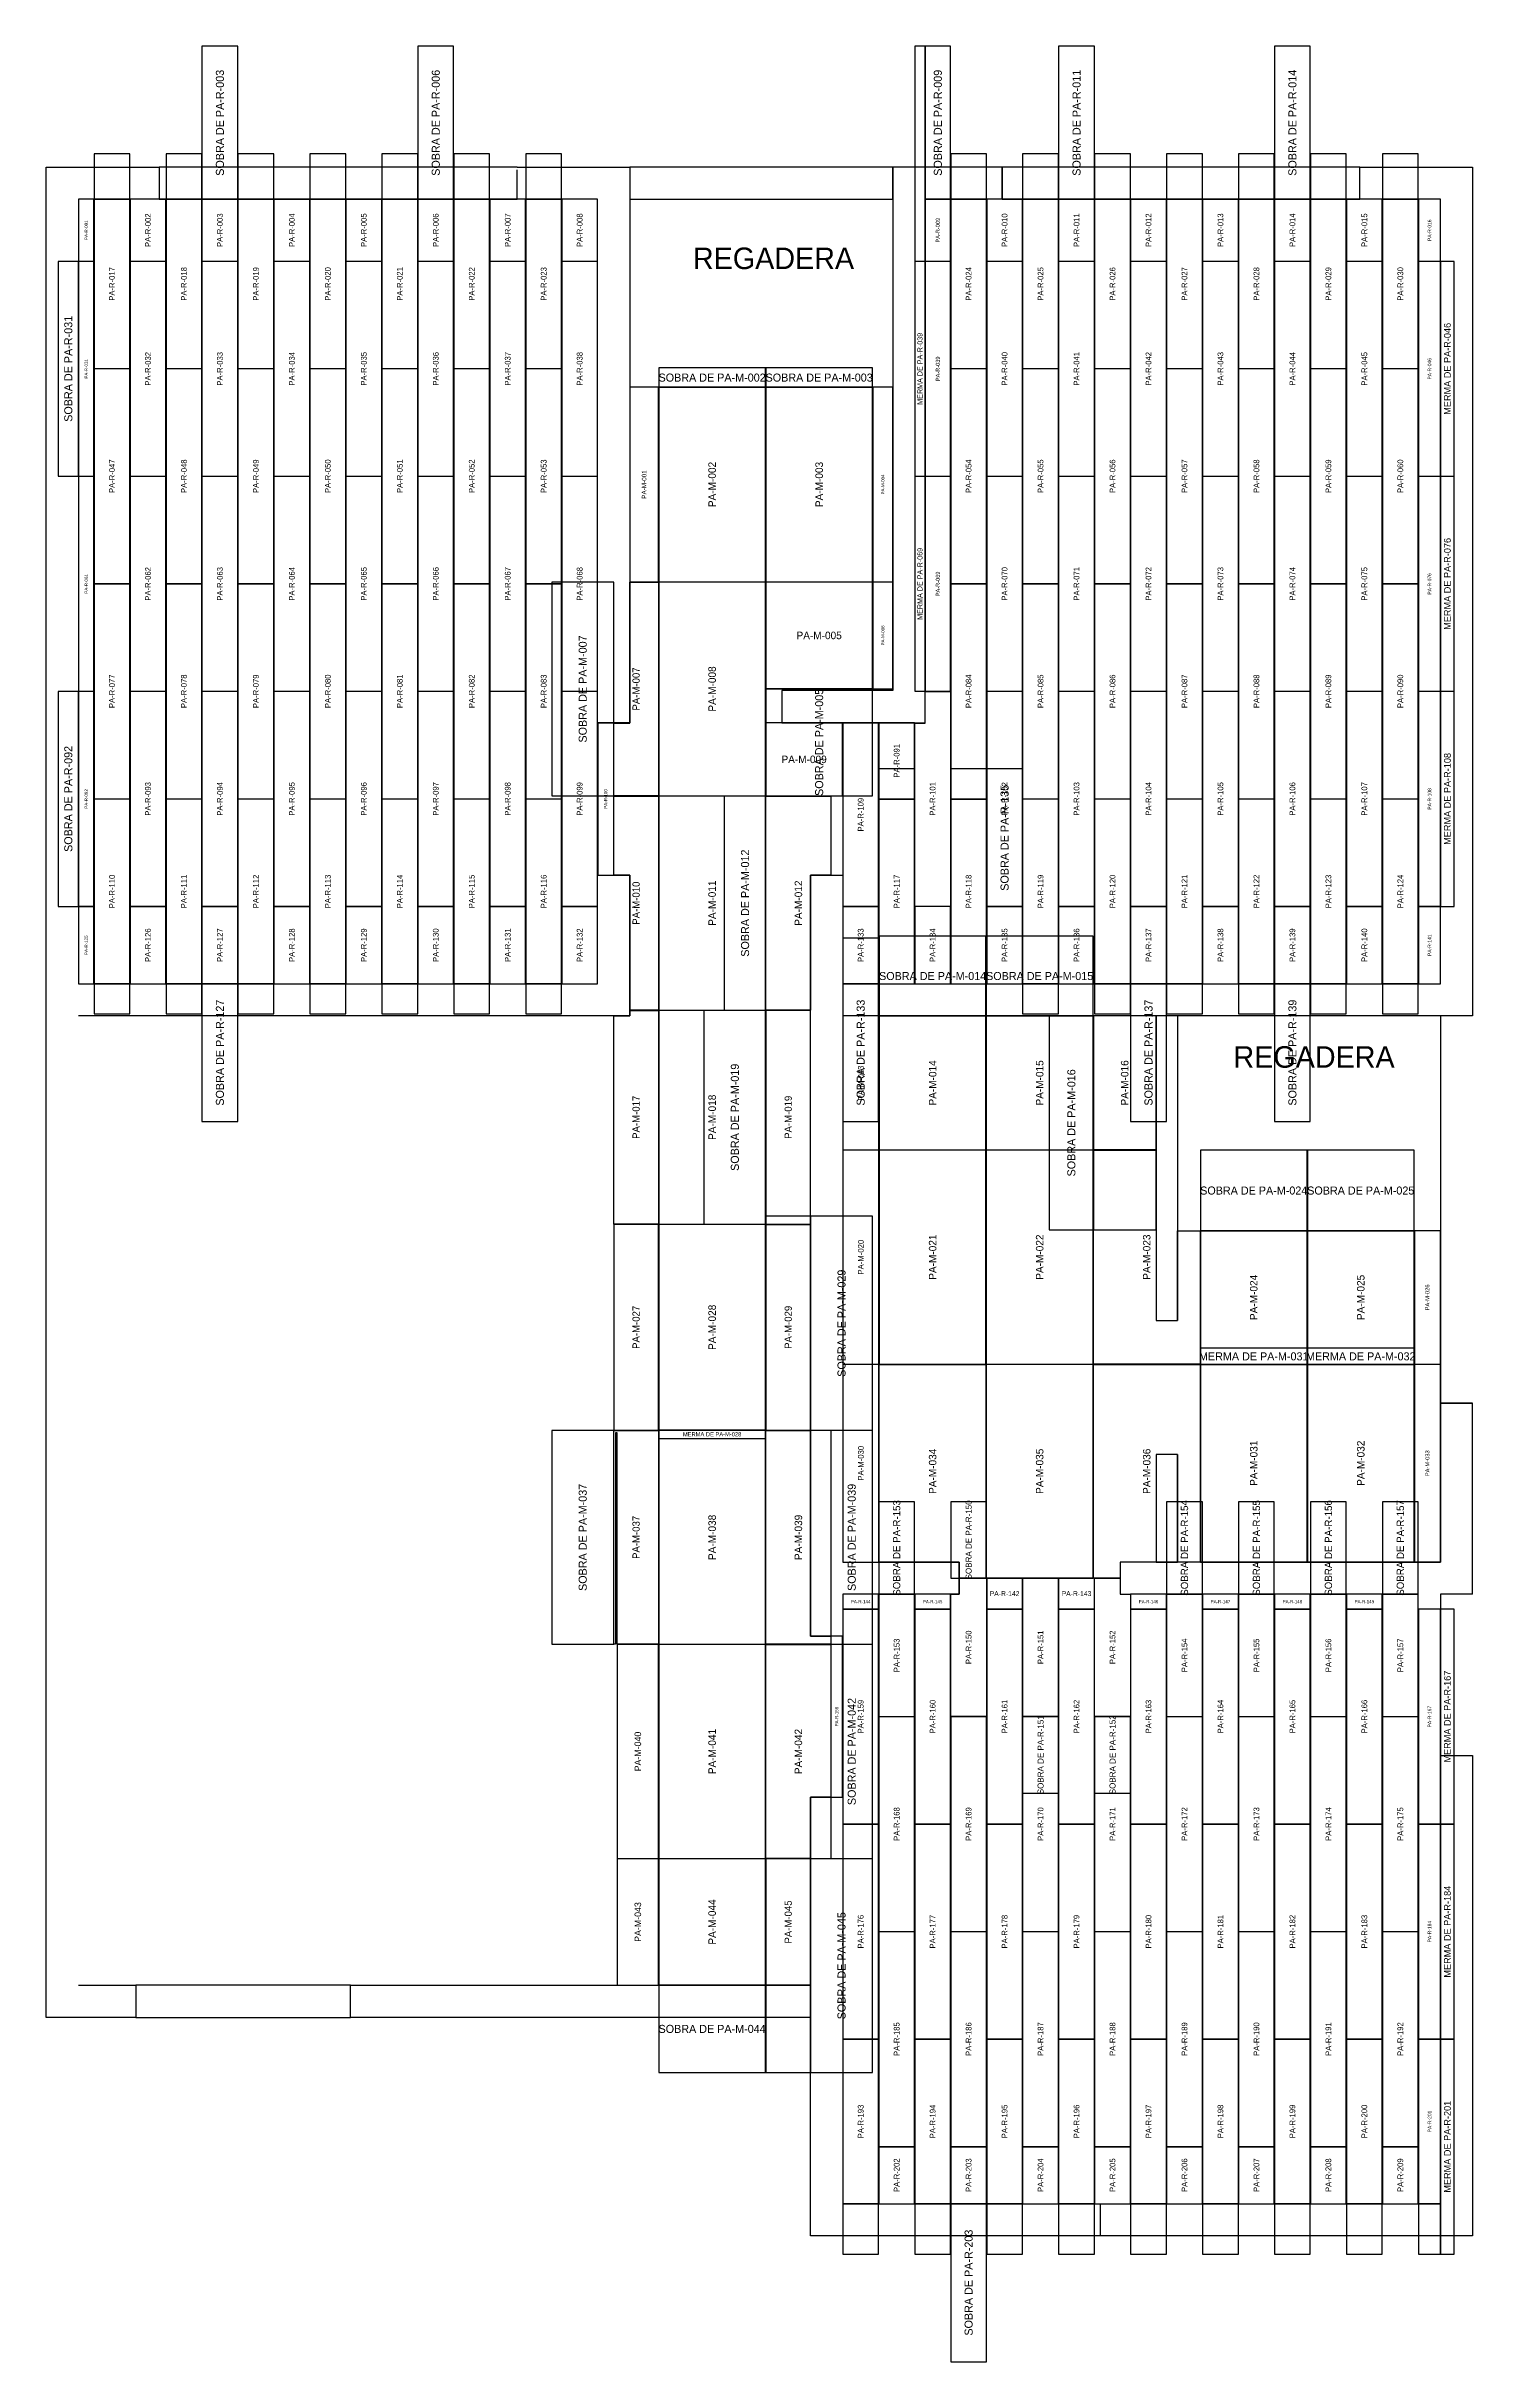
# Model space of a CAD drawing. Header units: metres. Extents: x 305.3 to 390.9, y -184.6 to -119.2.
# Drawn here: x 325.83 to 333.8, y -132.96 to -120.03 of the extents above; entities that cross this region are included whole.
import ezdxf
from ezdxf.enums import TextEntityAlignment as Align

# ---------------------------------------------------------------- set-up
doc = ezdxf.new("R2010")
doc.units = ezdxf.units.M
for name, color, linetype in [('ETIQUETAS', 7, 'Continuous'), ('MORET', 30, 'Continuous'), ('MORET-FALTANTES', 6, 'Continuous'), ('MUROS', 8, 'Continuous'), ('PLAN-CORTE-DESPERDICIO', 1, 'Continuous'), ('REGADERA-MALLA-MURO', 1, 'Continuous'), ('ROYAL', 4, 'Continuous'), ('ROYAL-FALTANTES', 200, 'Continuous'), ('SOBRANTE-JUNTO-AL-RECORTE', 2, 'Continuous')]:
    doc.layers.add(name, color=color, linetype=linetype)

msp = doc.modelspace()

# ---------------------------------------------------------------- linework, layer by layer
at = {"layer": 'MORET'}
for points in [[(329.249, -123.016), (329.845, -123.016), (329.845, -121.93), (329.249, -121.93)], [(329.847, -123.016), (330.443, -123.016), (330.443, -121.93), (329.847, -121.93)], [(329.247, -123.018), (329.247, -124.212), (328.997, -124.212), (328.997, -123.805), (329.087, -123.805), (329.087, -123.018)], [(329.249, -124.212), (329.845, -124.212), (329.845, -123.018), (329.249, -123.018)], [(329.847, -123.614), (330.443, -123.614), (330.443, -123.018), (329.847, -123.018)], [(329.249, -125.408), (329.845, -125.408), (329.845, -124.214), (329.249, -124.214)], [(329.847, -125.408), (329.847, -124.214), (330.211, -124.214), (330.211, -124.654), (330.097, -124.654), (330.097, -125.274), (330.097, -125.408)], [(329.249, -126.604), (329.845, -126.604), (329.845, -125.41), (329.249, -125.41)], [(329.847, -126.604), (330.097, -126.604), (330.097, -125.41), (329.847, -125.41)], [(330.481, -126.189), (331.077, -126.189), (331.077, -125.441), (330.481, -125.441)], [(331.079, -126.189), (331.675, -126.189), (331.675, -125.441), (331.079, -125.441)], [(331.677, -126.189), (332.027, -126.189), (332.027, -125.441), (331.677, -125.441)], [(330.481, -127.385), (331.077, -127.385), (331.077, -126.191), (330.481, -126.191)], [(331.079, -127.385), (331.675, -127.385), (331.675, -126.191), (331.079, -126.191)], [(332.273, -127.385), (331.677, -127.385), (331.677, -126.191), (332.027, -126.191), (332.027, -127.141), (332.147, -127.141), (332.147, -126.641), (332.273, -126.641)], [(329.249, -127.754), (329.845, -127.754), (329.845, -126.606), (329.249, -126.606)], [(329.847, -127.754), (330.097, -127.754), (330.097, -126.606), (329.847, -126.606)], [(332.275, -127.385), (332.871, -127.385), (332.871, -126.641), (332.275, -126.641)], [(332.873, -127.385), (333.469, -127.385), (333.469, -126.641), (332.873, -126.641)], [(330.481, -127.387), (331.077, -127.387), (331.077, -128.581), (330.927, -128.581), (330.927, -128.491), (330.481, -128.491)], [(331.079, -128.581), (331.675, -128.581), (331.675, -127.387), (331.079, -127.387)], [(331.677, -128.581), (331.677, -127.387), (332.273, -127.387), (332.273, -128.491), (332.147, -128.491), (332.147, -127.891), (332.027, -127.891), (332.027, -128.491), (331.827, -128.491), (331.827, -128.581)], [(332.275, -128.491), (332.871, -128.491), (332.871, -127.387), (332.275, -127.387)], [(332.873, -128.491), (333.469, -128.491), (333.469, -127.387), (332.873, -127.387)], [(328.997, -128.95), (328.997, -127.756), (329.247, -127.756), (329.247, -128.95), (329.017, -128.95), (329.017, -127.77), (329.007, -127.77), (329.007, -128.95)], [(329.249, -128.95), (329.845, -128.95), (329.845, -127.756), (329.249, -127.756)], [(330.211, -128.95), (329.847, -128.95), (329.847, -127.756), (330.097, -127.756), (330.097, -128.904), (330.211, -128.904)], [(329.249, -130.146), (329.845, -130.146), (329.845, -128.952), (329.249, -128.952)], [(329.847, -130.146), (329.847, -128.952), (330.211, -128.952), (330.211, -129.804), (330.097, -129.804), (330.097, -130.146)], [(329.249, -130.854), (329.845, -130.854), (329.845, -130.148), (329.249, -130.148)], [(329.847, -130.854), (330.097, -130.854), (330.097, -130.148), (329.847, -130.148)]]:
    msp.add_lwpolyline(points, close=True, dxfattribs=at)
at = {"layer": 'MORET-FALTANTES'}
for points in [[(329.087, -123.016), (329.247, -123.016), (329.247, -121.93), (329.087, -121.93)], [(330.445, -123.016), (330.557, -123.016), (330.557, -121.93), (330.445, -121.93)], [(330.445, -123.614), (330.557, -123.614), (330.557, -123.018), (330.445, -123.018)], [(329.847, -124.212), (330.276, -124.212), (330.276, -123.804), (329.847, -123.804)], [(328.997, -124.214), (329.247, -124.214), (329.247, -125.408), (329.087, -125.408), (329.087, -124.654), (328.997, -124.654)], [(329.247, -125.41), (329.247, -126.604), (328.997, -126.604), (328.997, -125.441), (329.087, -125.441), (329.087, -125.41)], [(330.277, -126.189), (330.479, -126.189), (330.479, -125.441), (330.277, -125.441)], [(330.277, -127.385), (330.479, -127.385), (330.479, -126.191), (330.277, -126.191)], [(328.997, -127.754), (329.247, -127.754), (329.247, -126.606), (328.997, -126.606)], [(333.471, -127.385), (333.616, -127.385), (333.616, -126.641), (333.471, -126.641)], [(330.277, -128.491), (330.479, -128.491), (330.479, -127.387), (330.277, -127.387)], [(333.471, -128.491), (333.616, -128.491), (333.616, -127.387), (333.471, -127.387)], [(329.017, -130.146), (329.247, -130.146), (329.247, -128.952), (329.017, -128.952)], [(329.017, -130.854), (329.247, -130.854), (329.247, -130.148), (329.017, -130.148)]]:
    msp.add_lwpolyline(points, close=True, dxfattribs=at)
at = {"layer": 'MUROS'}
for p, q in [((325.827, -131.034), (325.827, -120.7)), ((325.827, -120.7), (326.457, -120.7)), ((328.457, -120.7), (326.457, -120.7)), ((326.457, -120.7), (326.457, -120.88)), ((326.457, -120.7), (326.457, -120.88)), ((328.457, -120.7), (329.087, -120.7)), ((328.457, -120.88), (328.457, -120.715)), ((330.557, -120.7), (329.087, -120.7)), ((329.087, -120.7), (329.087, -123.804)), ((330.557, -120.88), (330.557, -120.7)), ((331.167, -120.7), (330.557, -120.7)), ((330.557, -120.7), (330.557, -123.624)), ((333.166, -120.7), (331.167, -120.7)), ((331.167, -120.7), (331.167, -120.88)), ((331.167, -120.88), (331.167, -120.7)), ((333.166, -120.88), (333.166, -120.7)), ((333.166, -120.7), (333.796, -120.7)), ((333.796, -120.7), (333.796, -125.441)), ((326.457, -120.88), (326.007, -120.88)), ((326.007, -120.88), (326.007, -125.261)), ((326.457, -120.88), (328.457, -120.88)), ((328.907, -120.88), (328.457, -120.88)), ((328.907, -123.804), (328.907, -120.88)), ((329.087, -120.88), (330.557, -120.88)), ((330.737, -123.804), (330.737, -120.88)), ((331.167, -120.88), (333.166, -120.88)), ((333.616, -120.88), (333.166, -120.88)), ((333.616, -125.261), (333.616, -120.88)), ((330.557, -123.624), (329.937, -123.624)), ((329.937, -123.624), (329.937, -123.804)), ((329.087, -123.804), (328.907, -123.804)), ((329.937, -123.804), (330.737, -123.804)), ((328.907, -125.261), (328.907, -124.654)), ((328.907, -124.654), (329.087, -124.654)), ((329.087, -124.654), (329.087, -125.441)), ((330.097, -125.274), (330.097, -124.654)), ((330.097, -124.654), (330.277, -124.654)), ((330.277, -124.654), (330.277, -125.261)), ((326.007, -125.261), (328.907, -125.261)), ((330.097, -128.904), (330.097, -125.274)), ((330.277, -125.261), (333.616, -125.261)), ((329.087, -125.441), (326.007, -125.441)), ((333.796, -125.441), (330.277, -125.441)), ((330.277, -125.441), (330.277, -128.491)), ((332.147, -125.441), (332.027, -125.441)), ((332.027, -125.441), (332.027, -127.141)), ((332.147, -125.441), (332.147, -127.141)), ((333.796, -125.441), (333.616, -125.441)), ((333.616, -125.441), (333.616, -127.604)), ((332.027, -127.141), (332.147, -127.141)), ((333.616, -127.604), (333.796, -127.604)), ((333.796, -127.604), (333.616, -127.604)), ((333.616, -127.604), (333.616, -128.491)), ((333.796, -128.671), (333.796, -127.604)), ((332.147, -127.891), (332.027, -127.891)), ((332.027, -127.891), (332.027, -128.491)), ((332.147, -127.891), (332.147, -128.491)), ((330.277, -128.491), (330.927, -128.491)), ((330.927, -128.491), (330.927, -128.671)), ((333.616, -128.491), (331.827, -128.491)), ((331.827, -128.491), (331.827, -128.671)), ((332.027, -128.491), (332.147, -128.491)), ((330.927, -128.671), (330.277, -128.671)), ((333.796, -128.671), (333.616, -128.671)), ((333.616, -128.671), (333.616, -129.571)), ((330.277, -128.904), (330.097, -128.904)), ((333.616, -129.571), (333.796, -129.571)), ((333.616, -132.254), (333.616, -129.571)), ((333.796, -129.571), (333.796, -132.254)), ((330.097, -130.854), (330.097, -129.804)), ((330.097, -129.804), (330.277, -129.804)), ((330.277, -129.804), (330.277, -132.074)), ((326.007, -130.854), (326.327, -130.854)), ((327.527, -130.854), (326.327, -130.854)), ((326.327, -130.854), (326.327, -131.034)), ((326.327, -130.854), (326.327, -131.034)), ((327.527, -131.034), (327.527, -130.854)), ((327.527, -130.854), (330.097, -130.854)), ((326.327, -131.034), (325.827, -131.034)), ((326.327, -131.034), (327.527, -131.034)), ((330.097, -131.034), (327.527, -131.034)), ((330.097, -132.254), (330.097, -131.034)), ((330.277, -132.074), (331.717, -132.074)), ((331.717, -132.254), (331.717, -132.074)), ((331.717, -132.074), (333.616, -132.074)), ((331.717, -132.254), (330.097, -132.254)), ((333.616, -132.254), (331.717, -132.254)), ((333.796, -132.254), (333.616, -132.254))]:
    msp.add_line(p, q, dxfattribs=at)
at = {"layer": 'PLAN-CORTE-DESPERDICIO'}
for points in [[(330.679, -121.226), (330.737, -121.226), (330.737, -120.026), (330.679, -120.026)], [(330.679, -122.427), (330.737, -122.427), (330.737, -121.227), (330.679, -121.227)], [(333.616, -122.427), (333.693, -122.427), (333.693, -121.227), (333.616, -121.227)], [(330.679, -123.628), (330.737, -123.628), (330.737, -122.428), (330.679, -122.428)], [(333.616, -123.628), (333.693, -123.628), (333.693, -122.428), (333.616, -122.428)], [(333.616, -124.829), (333.693, -124.829), (333.693, -123.629), (333.616, -123.629)], [(329.847, -126.606), (330.097, -126.606), (330.097, -126.56), (329.847, -126.56)], [(332.275, -127.387), (332.871, -127.387), (332.871, -127.297), (332.275, -127.297)], [(332.873, -127.387), (333.469, -127.387), (333.469, -127.297), (332.873, -127.297)], [(329.249, -127.8), (329.845, -127.8), (329.845, -127.754), (329.249, -127.754)], [(333.616, -129.954), (333.693, -129.954), (333.693, -128.754), (333.616, -128.754)], [(333.616, -131.155), (333.693, -131.155), (333.693, -129.955), (333.616, -129.955)], [(333.616, -132.356), (333.693, -132.356), (333.693, -131.156), (333.616, -131.156)]]:
    msp.add_lwpolyline(points, close=True, dxfattribs=at)
at = {"layer": 'ROYAL'}
for points in [[(326.094, -121.826), (326.294, -121.826), (326.294, -120.88), (326.094, -120.88)], [(326.496, -121.826), (326.696, -121.826), (326.696, -120.88), (326.496, -120.88)], [(326.697, -121.226), (326.897, -121.226), (326.897, -120.88), (326.697, -120.88)], [(326.898, -121.826), (327.098, -121.826), (327.098, -120.88), (326.898, -120.88)], [(327.3, -121.826), (327.5, -121.826), (327.5, -120.88), (327.3, -120.88)], [(327.702, -121.826), (327.902, -121.826), (327.902, -120.88), (327.702, -120.88)], [(327.903, -121.226), (328.103, -121.226), (328.103, -120.88), (327.903, -120.88)], [(328.104, -121.826), (328.304, -121.826), (328.304, -120.88), (328.104, -120.88)], [(328.506, -121.826), (328.706, -121.826), (328.706, -120.88), (328.506, -120.88)], [(330.737, -121.226), (330.879, -121.226), (330.879, -120.88), (330.737, -120.88)], [(330.88, -121.826), (331.08, -121.826), (331.08, -120.88), (330.88, -120.88)], [(331.282, -121.826), (331.482, -121.826), (331.482, -120.88), (331.282, -120.88)], [(331.483, -121.226), (331.683, -121.226), (331.683, -120.88), (331.483, -120.88)], [(331.684, -121.826), (331.884, -121.826), (331.884, -120.88), (331.684, -120.88)], [(332.086, -121.826), (332.286, -121.826), (332.286, -120.88), (332.086, -120.88)], [(332.488, -121.826), (332.688, -121.826), (332.688, -120.88), (332.488, -120.88)], [(332.689, -121.226), (332.889, -121.226), (332.889, -120.88), (332.689, -120.88)], [(332.89, -121.826), (333.09, -121.826), (333.09, -120.88), (332.89, -120.88)], [(333.292, -121.826), (333.492, -121.826), (333.492, -120.88), (333.292, -120.88)], [(326.007, -122.427), (326.093, -122.427), (326.093, -121.227), (326.007, -121.227)], [(326.295, -122.427), (326.495, -122.427), (326.495, -121.227), (326.295, -121.227)], [(326.697, -122.427), (326.897, -122.427), (326.897, -121.227), (326.697, -121.227)], [(327.099, -122.427), (327.299, -122.427), (327.299, -121.227), (327.099, -121.227)], [(327.501, -122.427), (327.701, -122.427), (327.701, -121.227), (327.501, -121.227)], [(327.903, -122.427), (328.103, -122.427), (328.103, -121.227), (327.903, -121.227)], [(328.305, -122.427), (328.505, -122.427), (328.505, -121.227), (328.305, -121.227)], [(328.707, -122.427), (328.907, -122.427), (328.907, -121.227), (328.707, -121.227)], [(330.737, -122.427), (330.879, -122.427), (330.879, -121.227), (330.737, -121.227)], [(331.081, -122.427), (331.281, -122.427), (331.281, -121.227), (331.081, -121.227)], [(331.483, -122.427), (331.683, -122.427), (331.683, -121.227), (331.483, -121.227)], [(331.885, -122.427), (332.085, -122.427), (332.085, -121.227), (331.885, -121.227)], [(332.287, -122.427), (332.487, -122.427), (332.487, -121.227), (332.287, -121.227)], [(332.689, -122.427), (332.889, -122.427), (332.889, -121.227), (332.689, -121.227)], [(333.091, -122.427), (333.291, -122.427), (333.291, -121.227), (333.091, -121.227)], [(333.493, -122.427), (333.616, -122.427), (333.616, -121.227), (333.493, -121.227)], [(326.094, -123.027), (326.294, -123.027), (326.294, -121.827), (326.094, -121.827)], [(326.496, -123.027), (326.696, -123.027), (326.696, -121.827), (326.496, -121.827)], [(326.898, -123.027), (327.098, -123.027), (327.098, -121.827), (326.898, -121.827)], [(327.3, -123.027), (327.5, -123.027), (327.5, -121.827), (327.3, -121.827)], [(327.702, -123.027), (327.902, -123.027), (327.902, -121.827), (327.702, -121.827)], [(328.104, -123.027), (328.304, -123.027), (328.304, -121.827), (328.104, -121.827)], [(328.506, -123.027), (328.706, -123.027), (328.706, -121.827), (328.506, -121.827)], [(330.88, -123.027), (331.08, -123.027), (331.08, -121.827), (330.88, -121.827)], [(331.282, -123.027), (331.482, -123.027), (331.482, -121.827), (331.282, -121.827)], [(331.684, -123.027), (331.884, -123.027), (331.884, -121.827), (331.684, -121.827)], [(332.086, -123.027), (332.286, -123.027), (332.286, -121.827), (332.086, -121.827)], [(332.488, -123.027), (332.688, -123.027), (332.688, -121.827), (332.488, -121.827)], [(332.89, -123.027), (333.09, -123.027), (333.09, -121.827), (332.89, -121.827)], [(333.292, -123.027), (333.492, -123.027), (333.492, -121.827), (333.292, -121.827)], [(326.295, -123.628), (326.495, -123.628), (326.495, -122.428), (326.295, -122.428)], [(326.697, -123.628), (326.897, -123.628), (326.897, -122.428), (326.697, -122.428)], [(327.099, -123.628), (327.299, -123.628), (327.299, -122.428), (327.099, -122.428)], [(327.501, -123.628), (327.701, -123.628), (327.701, -122.428), (327.501, -122.428)], [(327.903, -123.628), (328.103, -123.628), (328.103, -122.428), (327.903, -122.428)], [(328.305, -123.628), (328.505, -123.628), (328.505, -122.428), (328.305, -122.428)], [(328.707, -123.628), (328.907, -123.628), (328.907, -122.428), (328.707, -122.428)], [(330.737, -123.628), (330.879, -123.628), (330.879, -122.428), (330.737, -122.428)], [(331.081, -123.628), (331.281, -123.628), (331.281, -122.428), (331.081, -122.428)], [(331.483, -123.628), (331.683, -123.628), (331.683, -122.428), (331.483, -122.428)], [(331.885, -123.628), (332.085, -123.628), (332.085, -122.428), (331.885, -122.428)], [(332.287, -123.628), (332.487, -123.628), (332.487, -122.428), (332.287, -122.428)], [(332.689, -123.628), (332.889, -123.628), (332.889, -122.428), (332.689, -122.428)], [(333.091, -123.628), (333.291, -123.628), (333.291, -122.428), (333.091, -122.428)], [(333.493, -123.628), (333.616, -123.628), (333.616, -122.428), (333.493, -122.428)], [(326.094, -124.228), (326.294, -124.228), (326.294, -123.028), (326.094, -123.028)], [(326.496, -124.228), (326.696, -124.228), (326.696, -123.028), (326.496, -123.028)], [(326.898, -124.228), (327.098, -124.228), (327.098, -123.028), (326.898, -123.028)], [(327.3, -124.228), (327.5, -124.228), (327.5, -123.028), (327.3, -123.028)], [(327.702, -124.228), (327.902, -124.228), (327.902, -123.028), (327.702, -123.028)], [(328.104, -124.228), (328.304, -124.228), (328.304, -123.028), (328.104, -123.028)], [(328.506, -124.228), (328.706, -124.228), (328.706, -123.028), (328.506, -123.028)], [(330.88, -124.228), (331.08, -124.228), (331.08, -123.028), (330.88, -123.028)], [(331.282, -124.228), (331.482, -124.228), (331.482, -123.028), (331.282, -123.028)], [(331.684, -124.228), (331.884, -124.228), (331.884, -123.028), (331.684, -123.028)], [(332.086, -124.228), (332.286, -124.228), (332.286, -123.028), (332.086, -123.028)], [(332.488, -124.228), (332.688, -124.228), (332.688, -123.028), (332.488, -123.028)], [(332.89, -124.228), (333.09, -124.228), (333.09, -123.028), (332.89, -123.028)], [(333.292, -124.228), (333.492, -124.228), (333.492, -123.028), (333.292, -123.028)], [(326.007, -124.829), (326.093, -124.829), (326.093, -123.629), (326.007, -123.629)], [(326.295, -124.829), (326.495, -124.829), (326.495, -123.629), (326.295, -123.629)], [(326.697, -124.829), (326.897, -124.829), (326.897, -123.629), (326.697, -123.629)], [(327.099, -124.829), (327.299, -124.829), (327.299, -123.629), (327.099, -123.629)], [(327.501, -124.829), (327.701, -124.829), (327.701, -123.629), (327.501, -123.629)], [(327.903, -124.829), (328.103, -124.829), (328.103, -123.629), (327.903, -123.629)], [(328.305, -124.829), (328.505, -124.829), (328.505, -123.629), (328.305, -123.629)], [(328.707, -124.829), (328.907, -124.829), (328.907, -123.629), (328.707, -123.629)], [(330.879, -123.629), (330.879, -124.829), (330.679, -124.829), (330.679, -123.805), (330.737, -123.805), (330.737, -123.629)], [(331.081, -124.829), (331.281, -124.829), (331.281, -123.629), (331.081, -123.629)], [(331.483, -124.829), (331.683, -124.829), (331.683, -123.629), (331.483, -123.629)], [(331.885, -124.829), (332.085, -124.829), (332.085, -123.629), (331.885, -123.629)], [(332.287, -124.829), (332.487, -124.829), (332.487, -123.629), (332.287, -123.629)], [(332.689, -124.829), (332.889, -124.829), (332.889, -123.629), (332.689, -123.629)], [(333.091, -124.829), (333.291, -124.829), (333.291, -123.629), (333.091, -123.629)], [(333.493, -124.829), (333.616, -124.829), (333.616, -123.629), (333.493, -123.629)], [(330.277, -124.829), (330.477, -124.829), (330.477, -123.804), (330.277, -123.804)], [(326.094, -125.261), (326.294, -125.261), (326.294, -124.23), (326.094, -124.23)], [(326.496, -125.261), (326.696, -125.261), (326.696, -124.23), (326.496, -124.23)], [(326.898, -125.261), (327.098, -125.261), (327.098, -124.23), (326.898, -124.23)], [(327.3, -125.261), (327.5, -125.261), (327.5, -124.23), (327.3, -124.23)], [(327.702, -125.261), (327.902, -125.261), (327.902, -124.23), (327.702, -124.23)], [(328.104, -125.261), (328.304, -125.261), (328.304, -124.23), (328.104, -124.23)], [(328.506, -125.261), (328.706, -125.261), (328.706, -124.23), (328.506, -124.23)], [(330.478, -125.261), (330.678, -125.261), (330.678, -124.23), (330.478, -124.23)], [(330.88, -125.261), (331.08, -125.261), (331.08, -124.23), (330.88, -124.23)], [(331.282, -125.261), (331.482, -125.261), (331.482, -124.23), (331.282, -124.23)], [(331.684, -125.261), (331.884, -125.261), (331.884, -124.23), (331.684, -124.23)], [(332.086, -125.261), (332.286, -125.261), (332.286, -124.23), (332.086, -124.23)], [(332.488, -125.261), (332.688, -125.261), (332.688, -124.23), (332.488, -124.23)], [(332.89, -125.261), (333.09, -125.261), (333.09, -124.23), (332.89, -124.23)], [(333.292, -125.261), (333.492, -125.261), (333.492, -124.23), (333.292, -124.23)], [(326.697, -125.261), (326.897, -125.261), (326.897, -124.83), (326.697, -124.83)], [(330.277, -125.261), (330.477, -125.261), (330.477, -124.83), (330.277, -124.83)], [(331.081, -125.261), (331.281, -125.261), (331.281, -124.83), (331.081, -124.83)], [(331.885, -125.261), (332.085, -125.261), (332.085, -124.83), (331.885, -124.83)], [(332.689, -125.261), (332.889, -125.261), (332.889, -124.83), (332.689, -124.83)], [(331.08, -128.581), (331.08, -129.353), (330.88, -129.353), (330.88, -128.671), (330.927, -128.671), (330.927, -128.581)], [(331.282, -129.353), (331.482, -129.353), (331.482, -128.581), (331.282, -128.581)], [(331.884, -129.353), (331.684, -129.353), (331.684, -128.581), (331.827, -128.581), (331.827, -128.671), (331.884, -128.671)], [(330.277, -129.954), (330.477, -129.954), (330.477, -128.754), (330.277, -128.754)], [(330.478, -129.353), (330.678, -129.353), (330.678, -128.671), (330.478, -128.671)], [(330.679, -129.954), (330.879, -129.954), (330.879, -128.754), (330.679, -128.754)], [(331.081, -129.954), (331.281, -129.954), (331.281, -128.754), (331.081, -128.754)], [(331.483, -129.954), (331.683, -129.954), (331.683, -128.754), (331.483, -128.754)], [(331.885, -129.954), (332.085, -129.954), (332.085, -128.754), (331.885, -128.754)], [(332.086, -129.353), (332.286, -129.353), (332.286, -128.671), (332.086, -128.671)], [(332.287, -129.954), (332.487, -129.954), (332.487, -128.754), (332.287, -128.754)], [(332.488, -129.353), (332.688, -129.353), (332.688, -128.671), (332.488, -128.671)], [(332.689, -129.954), (332.889, -129.954), (332.889, -128.754), (332.689, -128.754)], [(332.89, -129.353), (333.09, -129.353), (333.09, -128.671), (332.89, -128.671)], [(333.091, -129.954), (333.291, -129.954), (333.291, -128.754), (333.091, -128.754)], [(333.292, -129.353), (333.492, -129.353), (333.492, -128.671), (333.292, -128.671)], [(333.493, -129.954), (333.616, -129.954), (333.616, -128.754), (333.493, -128.754)], [(330.478, -130.554), (330.678, -130.554), (330.678, -129.355), (330.478, -129.355)], [(330.88, -130.554), (331.08, -130.554), (331.08, -129.355), (330.88, -129.355)], [(331.282, -130.554), (331.482, -130.554), (331.482, -129.355), (331.282, -129.355)], [(331.684, -130.554), (331.884, -130.554), (331.884, -129.355), (331.684, -129.355)], [(332.086, -130.554), (332.286, -130.554), (332.286, -129.355), (332.086, -129.355)], [(332.488, -130.554), (332.688, -130.554), (332.688, -129.355), (332.488, -129.355)], [(332.89, -130.554), (333.09, -130.554), (333.09, -129.355), (332.89, -129.355)], [(333.292, -130.554), (333.492, -130.554), (333.492, -129.355), (333.292, -129.355)], [(330.277, -131.155), (330.477, -131.155), (330.477, -129.955), (330.277, -129.955)], [(330.679, -131.155), (330.879, -131.155), (330.879, -129.955), (330.679, -129.955)], [(331.081, -131.155), (331.281, -131.155), (331.281, -129.955), (331.081, -129.955)], [(331.483, -131.155), (331.683, -131.155), (331.683, -129.955), (331.483, -129.955)], [(331.885, -131.155), (332.085, -131.155), (332.085, -129.955), (331.885, -129.955)], [(332.287, -131.155), (332.487, -131.155), (332.487, -129.955), (332.287, -129.955)], [(332.689, -131.155), (332.889, -131.155), (332.889, -129.955), (332.689, -129.955)], [(333.091, -131.155), (333.291, -131.155), (333.291, -129.955), (333.091, -129.955)], [(333.493, -131.155), (333.616, -131.155), (333.616, -129.955), (333.493, -129.955)], [(330.478, -131.756), (330.678, -131.756), (330.678, -130.556), (330.478, -130.556)], [(330.88, -131.756), (331.08, -131.756), (331.08, -130.556), (330.88, -130.556)], [(331.282, -131.756), (331.482, -131.756), (331.482, -130.556), (331.282, -130.556)], [(331.684, -131.756), (331.884, -131.756), (331.884, -130.556), (331.684, -130.556)], [(332.086, -131.756), (332.286, -131.756), (332.286, -130.556), (332.086, -130.556)], [(332.488, -131.756), (332.688, -131.756), (332.688, -130.556), (332.488, -130.556)], [(332.89, -131.756), (333.09, -131.756), (333.09, -130.556), (332.89, -130.556)], [(333.292, -131.756), (333.492, -131.756), (333.492, -130.556), (333.292, -130.556)], [(330.277, -132.074), (330.477, -132.074), (330.477, -131.156), (330.277, -131.156)], [(330.679, -132.074), (330.879, -132.074), (330.879, -131.156), (330.679, -131.156)], [(331.081, -132.074), (331.281, -132.074), (331.281, -131.156), (331.081, -131.156)], [(331.483, -132.074), (331.683, -132.074), (331.683, -131.156), (331.483, -131.156)], [(331.885, -132.074), (332.085, -132.074), (332.085, -131.156), (331.885, -131.156)], [(332.287, -132.074), (332.487, -132.074), (332.487, -131.156), (332.287, -131.156)], [(332.689, -132.074), (332.889, -132.074), (332.889, -131.156), (332.689, -131.156)], [(333.091, -132.074), (333.291, -132.074), (333.291, -131.156), (333.091, -131.156)], [(333.493, -132.074), (333.616, -132.074), (333.616, -131.156), (333.493, -131.156)], [(330.88, -132.074), (331.08, -132.074), (331.08, -131.757), (330.88, -131.757)]]:
    msp.add_lwpolyline(points, close=True, dxfattribs=at)
at = {"layer": 'ROYAL-FALTANTES'}
for points in [[(326.007, -121.226), (326.093, -121.226), (326.093, -120.88), (326.007, -120.88)], [(326.295, -121.226), (326.495, -121.226), (326.495, -120.88), (326.295, -120.88)], [(327.099, -121.226), (327.299, -121.226), (327.299, -120.88), (327.099, -120.88)], [(327.501, -121.226), (327.701, -121.226), (327.701, -120.88), (327.501, -120.88)], [(328.305, -121.226), (328.505, -121.226), (328.505, -120.88), (328.305, -120.88)], [(328.707, -121.226), (328.907, -121.226), (328.907, -120.88), (328.707, -120.88)], [(331.081, -121.226), (331.281, -121.226), (331.281, -120.88), (331.081, -120.88)], [(331.885, -121.226), (332.085, -121.226), (332.085, -120.88), (331.885, -120.88)], [(332.287, -121.226), (332.487, -121.226), (332.487, -120.88), (332.287, -120.88)], [(333.091, -121.226), (333.291, -121.226), (333.291, -120.88), (333.091, -120.88)], [(333.493, -121.226), (333.616, -121.226), (333.616, -120.88), (333.493, -120.88)], [(326.007, -123.628), (326.093, -123.628), (326.093, -122.428), (326.007, -122.428)], [(328.908, -124.654), (328.997, -124.654), (328.997, -123.805), (328.908, -123.805)], [(330.478, -124.228), (330.678, -124.228), (330.678, -123.804), (330.478, -123.804)], [(326.007, -125.261), (326.093, -125.261), (326.093, -124.83), (326.007, -124.83)], [(326.295, -125.261), (326.495, -125.261), (326.495, -124.83), (326.295, -124.83)], [(327.099, -125.261), (327.299, -125.261), (327.299, -124.83), (327.099, -124.83)], [(327.501, -125.261), (327.701, -125.261), (327.701, -124.83), (327.501, -124.83)], [(327.903, -125.261), (328.103, -125.261), (328.103, -124.83), (327.903, -124.83)], [(328.305, -125.261), (328.505, -125.261), (328.505, -124.83), (328.305, -124.83)], [(328.707, -125.261), (328.907, -125.261), (328.907, -124.83), (328.707, -124.83)], [(330.679, -125.261), (330.879, -125.261), (330.879, -124.83), (330.679, -124.83)], [(331.483, -125.261), (331.683, -125.261), (331.683, -124.83), (331.483, -124.83)], [(332.287, -125.261), (332.487, -125.261), (332.487, -124.83), (332.287, -124.83)], [(333.091, -125.261), (333.291, -125.261), (333.291, -124.83), (333.091, -124.83)], [(333.493, -125.261), (333.616, -125.261), (333.616, -124.83), (333.493, -124.83)], [(331.081, -128.753), (331.281, -128.753), (331.281, -128.581), (331.081, -128.581)], [(331.483, -128.753), (331.683, -128.753), (331.683, -128.581), (331.483, -128.581)], [(330.277, -128.753), (330.477, -128.753), (330.477, -128.671), (330.277, -128.671)], [(330.679, -128.753), (330.879, -128.753), (330.879, -128.671), (330.679, -128.671)], [(331.885, -128.753), (332.085, -128.753), (332.085, -128.671), (331.885, -128.671)], [(332.287, -128.753), (332.487, -128.753), (332.487, -128.671), (332.287, -128.671)], [(332.689, -128.753), (332.889, -128.753), (332.889, -128.671), (332.689, -128.671)], [(333.091, -128.753), (333.291, -128.753), (333.291, -128.671), (333.091, -128.671)], [(330.211, -129.804), (330.276, -129.804), (330.276, -128.904), (330.211, -128.904)], [(330.478, -132.074), (330.678, -132.074), (330.678, -131.757), (330.478, -131.757)], [(331.282, -132.074), (331.482, -132.074), (331.482, -131.757), (331.282, -131.757)], [(331.684, -132.074), (331.884, -132.074), (331.884, -131.757), (331.684, -131.757)], [(332.086, -132.074), (332.286, -132.074), (332.286, -131.757), (332.086, -131.757)], [(332.488, -132.074), (332.688, -132.074), (332.688, -131.757), (332.488, -131.757)], [(332.89, -132.074), (333.09, -132.074), (333.09, -131.757), (332.89, -131.757)], [(333.292, -132.074), (333.492, -132.074), (333.492, -131.757), (333.292, -131.757)]]:
    msp.add_lwpolyline(points, close=True, dxfattribs=at)
at = {"layer": 'SOBRANTE-JUNTO-AL-RECORTE'}
for points in [[(326.697, -120.88), (326.897, -120.88), (326.897, -120.026), (326.697, -120.026)], [(327.903, -120.88), (328.103, -120.88), (328.103, -120.026), (327.903, -120.026)], [(330.737, -120.88), (330.879, -120.88), (330.879, -120.026), (330.737, -120.026)], [(331.483, -120.88), (331.683, -120.88), (331.683, -120.026), (331.483, -120.026)], [(332.689, -120.88), (332.889, -120.88), (332.889, -120.026), (332.689, -120.026)], [(326.094, -120.88), (326.294, -120.88), (326.294, -120.626), (326.094, -120.626)], [(326.496, -120.88), (326.696, -120.88), (326.696, -120.626), (326.496, -120.626)], [(326.898, -120.88), (327.098, -120.88), (327.098, -120.626), (326.898, -120.626)], [(327.3, -120.88), (327.5, -120.88), (327.5, -120.626), (327.3, -120.626)], [(327.702, -120.88), (327.902, -120.88), (327.902, -120.626), (327.702, -120.626)], [(328.104, -120.88), (328.304, -120.88), (328.304, -120.626), (328.104, -120.626)], [(328.506, -120.88), (328.706, -120.88), (328.706, -120.626), (328.506, -120.626)], [(330.88, -120.88), (331.08, -120.88), (331.08, -120.626), (330.88, -120.626)], [(331.282, -120.88), (331.482, -120.88), (331.482, -120.626), (331.282, -120.626)], [(331.684, -120.88), (331.884, -120.88), (331.884, -120.626), (331.684, -120.626)], [(332.086, -120.88), (332.286, -120.88), (332.286, -120.626), (332.086, -120.626)], [(332.488, -120.88), (332.688, -120.88), (332.688, -120.626), (332.488, -120.626)], [(332.89, -120.88), (333.09, -120.88), (333.09, -120.626), (332.89, -120.626)], [(333.292, -120.88), (333.492, -120.88), (333.492, -120.626), (333.292, -120.626)], [(325.893, -122.427), (326.007, -122.427), (326.007, -121.227), (325.893, -121.227)], [(329.249, -121.93), (329.845, -121.93), (329.845, -121.822), (329.249, -121.822)], [(329.847, -121.93), (330.443, -121.93), (330.443, -121.822), (329.847, -121.822)], [(328.651, -124.212), (328.997, -124.212), (328.997, -123.018), (328.651, -123.018)], [(329.847, -124.212), (330.443, -124.212), (330.443, -123.614), (329.847, -123.614)], [(325.893, -124.829), (326.007, -124.829), (326.007, -123.629), (325.893, -123.629)], [(330.478, -124.23), (330.678, -124.23), (330.678, -124.061), (330.478, -124.061)], [(330.88, -124.23), (331.08, -124.23), (331.08, -124.061), (330.88, -124.061)], [(331.081, -124.83), (331.281, -124.83), (331.281, -124.061), (331.081, -124.061)], [(329.615, -125.408), (329.847, -125.408), (329.847, -124.214), (329.615, -124.214)], [(330.277, -125.004), (330.477, -125.004), (330.477, -124.829), (330.277, -124.829)], [(330.481, -125.441), (331.077, -125.441), (331.077, -124.995), (330.481, -124.995)], [(331.079, -125.441), (331.675, -125.441), (331.675, -124.995), (331.079, -124.995)], [(326.094, -125.43), (326.294, -125.43), (326.294, -125.261), (326.094, -125.261)], [(326.496, -125.43), (326.696, -125.43), (326.696, -125.261), (326.496, -125.261)], [(326.697, -126.03), (326.897, -126.03), (326.897, -125.261), (326.697, -125.261)], [(326.898, -125.43), (327.098, -125.43), (327.098, -125.261), (326.898, -125.261)], [(327.3, -125.43), (327.5, -125.43), (327.5, -125.261), (327.3, -125.261)], [(327.702, -125.43), (327.902, -125.43), (327.902, -125.261), (327.702, -125.261)], [(328.104, -125.43), (328.304, -125.43), (328.304, -125.261), (328.104, -125.261)], [(328.506, -125.43), (328.706, -125.43), (328.706, -125.261), (328.506, -125.261)], [(330.277, -126.03), (330.477, -126.03), (330.477, -125.261), (330.277, -125.261)], [(331.282, -125.43), (331.482, -125.43), (331.482, -125.261), (331.282, -125.261)], [(331.684, -125.43), (331.884, -125.43), (331.884, -125.261), (331.684, -125.261)], [(331.885, -126.03), (332.085, -126.03), (332.085, -125.261), (331.885, -125.261)], [(332.086, -125.43), (332.286, -125.43), (332.286, -125.261), (332.086, -125.261)], [(332.488, -125.43), (332.688, -125.43), (332.688, -125.261), (332.488, -125.261)], [(332.689, -126.03), (332.889, -126.03), (332.889, -125.261), (332.689, -125.261)], [(332.89, -125.43), (333.09, -125.43), (333.09, -125.261), (332.89, -125.261)], [(333.292, -125.43), (333.492, -125.43), (333.492, -125.261), (333.292, -125.261)], [(329.501, -126.604), (329.847, -126.604), (329.847, -125.41), (329.501, -125.41)], [(331.431, -126.635), (331.677, -126.635), (331.677, -125.441), (331.431, -125.441)], [(331.677, -126.635), (332.027, -126.635), (332.027, -126.189), (331.677, -126.189)], [(332.275, -126.641), (332.871, -126.641), (332.871, -126.191), (332.275, -126.191)], [(332.873, -126.641), (333.469, -126.641), (333.469, -126.191), (332.873, -126.191)], [(330.097, -127.754), (330.443, -127.754), (330.443, -126.56), (330.097, -126.56)], [(328.651, -128.95), (328.997, -128.95), (328.997, -127.756), (328.651, -127.756)], [(330.211, -128.95), (330.443, -128.95), (330.443, -127.756), (330.211, -127.756)], [(330.478, -128.671), (330.678, -128.671), (330.678, -128.154), (330.478, -128.154)], [(330.88, -128.581), (331.08, -128.581), (331.08, -128.154), (330.88, -128.154)], [(332.086, -128.671), (332.286, -128.671), (332.286, -128.154), (332.086, -128.154)], [(332.488, -128.671), (332.688, -128.671), (332.688, -128.154), (332.488, -128.154)], [(332.89, -128.671), (333.09, -128.671), (333.09, -128.154), (332.89, -128.154)], [(333.292, -128.671), (333.492, -128.671), (333.492, -128.154), (333.292, -128.154)], [(330.211, -130.146), (330.443, -130.146), (330.443, -128.952), (330.211, -128.952)], [(331.282, -129.781), (331.482, -129.781), (331.482, -129.353), (331.282, -129.353)], [(331.684, -129.781), (331.884, -129.781), (331.884, -129.353), (331.684, -129.353)], [(330.097, -131.342), (330.443, -131.342), (330.443, -130.148), (330.097, -130.148)], [(329.249, -131.342), (329.845, -131.342), (329.845, -130.854), (329.249, -130.854)], [(329.847, -131.342), (330.097, -131.342), (330.097, -130.854), (329.847, -130.854)], [(330.277, -132.356), (330.477, -132.356), (330.477, -132.074), (330.277, -132.074)], [(330.679, -132.356), (330.879, -132.356), (330.879, -132.074), (330.679, -132.074)], [(330.88, -132.957), (331.08, -132.957), (331.08, -132.074), (330.88, -132.074)], [(331.081, -132.356), (331.281, -132.356), (331.281, -132.074), (331.081, -132.074)], [(331.483, -132.356), (331.683, -132.356), (331.683, -132.074), (331.483, -132.074)], [(331.885, -132.356), (332.085, -132.356), (332.085, -132.074), (331.885, -132.074)], [(332.287, -132.356), (332.487, -132.356), (332.487, -132.074), (332.287, -132.074)], [(332.689, -132.356), (332.889, -132.356), (332.889, -132.074), (332.689, -132.074)], [(333.091, -132.356), (333.291, -132.356), (333.291, -132.074), (333.091, -132.074)], [(333.493, -132.356), (333.616, -132.356), (333.616, -132.074), (333.493, -132.074)]]:
    msp.add_lwpolyline(points, close=True, dxfattribs=at)

# ---------------------------------------------------------------- texts
at = {"layer": 'ETIQUETAS'}
for s, height, p in [('PA-R-001', 0.018, (326.05, -121.053)), ('PA-R-002', 0.032, (326.395, -121.053)), ('PA-R-003', 0.032, (326.797, -121.053)), ('PA-R-004', 0.032, (327.199, -121.053)), ('PA-R-005', 0.032, (327.601, -121.053)), ('PA-R-006', 0.032, (328.003, -121.053)), ('PA-R-007', 0.032, (328.405, -121.053)), ('PA-R-008', 0.032, (328.807, -121.053)), ('PA-R-009', 0.0227, (330.808, -121.053)), ('PA-R-010', 0.032, (331.181, -121.053)), ('PA-R-011', 0.032, (331.583, -121.053)), ('PA-R-012', 0.032, (331.985, -121.053)), ('PA-R-013', 0.032, (332.387, -121.053)), ('PA-R-014', 0.032, (332.789, -121.053)), ('PA-R-015', 0.032, (333.191, -121.053)), ('PA-R-016', 0.0198, (333.555, -121.053)), ('PA-R-017', 0.032, (326.194, -121.353)), ('PA-R-018', 0.032, (326.596, -121.353)), ('PA-R-019', 0.032, (326.998, -121.353)), ('PA-R-020', 0.032, (327.4, -121.353)), ('PA-R-021', 0.032, (327.802, -121.353)), ('PA-R-022', 0.032, (328.204, -121.353)), ('PA-R-023', 0.032, (328.606, -121.353)), ('PA-R-024', 0.032, (330.98, -121.353)), ('PA-R-025', 0.032, (331.382, -121.353)), ('PA-R-026', 0.032, (331.784, -121.353)), ('PA-R-027', 0.032, (332.186, -121.353)), ('PA-R-028', 0.032, (332.588, -121.353)), ('PA-R-029', 0.032, (332.99, -121.353)), ('PA-R-030', 0.032, (333.392, -121.353)), ('PA-R-031', 0.018, (326.05, -121.827)), ('PA-R-032', 0.032, (326.395, -121.827)), ('PA-R-033', 0.032, (326.797, -121.827)), ('PA-R-034', 0.032, (327.199, -121.827)), ('PA-R-035', 0.032, (327.601, -121.827)), ('PA-R-036', 0.032, (328.003, -121.827)), ('PA-R-037', 0.032, (328.405, -121.827)), ('PA-R-038', 0.032, (328.807, -121.827)), ('PA-R-039', 0.0227, (330.808, -121.827)), ('PA-R-040', 0.032, (331.181, -121.827)), ('PA-R-041', 0.032, (331.583, -121.827)), ('PA-R-042', 0.032, (331.985, -121.827)), ('PA-R-043', 0.032, (332.387, -121.827)), ('PA-R-044', 0.032, (332.789, -121.827)), ('PA-R-045', 0.032, (333.191, -121.827)), ('PA-R-046', 0.0198, (333.555, -121.827)), ('PA-R-047', 0.032, (326.194, -122.427)), ('PA-R-048', 0.032, (326.596, -122.427)), ('PA-R-049', 0.032, (326.998, -122.427)), ('PA-R-050', 0.032, (327.4, -122.427)), ('PA-R-051', 0.032, (327.802, -122.427)), ('PA-R-052', 0.032, (328.204, -122.427)), ('PA-R-053', 0.032, (328.606, -122.427)), ('PA-M-001', 0.0256, (329.167, -122.473)), ('PA-M-002', 0.042, (329.547, -122.473)), ('PA-M-003', 0.042, (330.145, -122.473)), ('PA-M-004', 0.018, (330.501, -122.473)), ('PA-R-054', 0.032, (330.98, -122.427)), ('PA-R-055', 0.032, (331.382, -122.427)), ('PA-R-056', 0.032, (331.784, -122.427)), ('PA-R-057', 0.032, (332.186, -122.427)), ('PA-R-058', 0.032, (332.588, -122.427)), ('PA-R-059', 0.032, (332.99, -122.427)), ('PA-R-060', 0.032, (333.392, -122.427)), ('PA-R-062', 0.032, (326.395, -123.028)), ('PA-R-063', 0.032, (326.797, -123.028)), ('PA-R-064', 0.032, (327.199, -123.028)), ('PA-R-065', 0.032, (327.601, -123.028)), ('PA-R-066', 0.032, (328.003, -123.028)), ('PA-R-067', 0.032, (328.405, -123.028)), ('PA-R-068', 0.032, (328.807, -123.028)), ('PA-R-069', 0.0227, (330.808, -123.028)), ('PA-R-070', 0.032, (331.181, -123.028)), ('PA-R-071', 0.032, (331.583, -123.028)), ('PA-R-072', 0.032, (331.985, -123.028)), ('PA-R-073', 0.032, (332.387, -123.028)), ('PA-R-074', 0.032, (332.789, -123.028)), ('PA-R-075', 0.032, (333.191, -123.028)), ('PA-R-061', 0.018, (326.05, -123.028)), ('PA-R-076', 0.0198, (333.555, -123.028)), ('PA-M-006', 0.018, (330.501, -123.316)), ('PA-R-077', 0.032, (326.194, -123.628)), ('PA-R-078', 0.032, (326.596, -123.628)), ('PA-R-079', 0.032, (326.998, -123.628)), ('PA-R-080', 0.032, (327.4, -123.628)), ('PA-R-081', 0.032, (327.802, -123.628)), ('PA-R-082', 0.032, (328.204, -123.628)), ('PA-R-083', 0.032, (328.606, -123.628)), ('PA-M-007', 0.04, (329.122, -123.615)), ('PA-M-008', 0.042, (329.547, -123.615)), ('PA-R-084', 0.032, (330.98, -123.628)), ('PA-R-085', 0.032, (331.382, -123.628)), ('PA-R-086', 0.032, (331.784, -123.628)), ('PA-R-087', 0.032, (332.186, -123.628)), ('PA-R-088', 0.032, (332.588, -123.628)), ('PA-R-089', 0.032, (332.99, -123.628)), ('PA-R-090', 0.032, (333.392, -123.628)), ('PA-R-091', 0.032, (330.578, -124.016)), ('PA-R-092', 0.018, (326.05, -124.229)), ('PA-R-093', 0.032, (326.395, -124.229)), ('PA-R-094', 0.032, (326.797, -124.229)), ('PA-R-095', 0.032, (327.199, -124.229)), ('PA-R-096', 0.032, (327.601, -124.229)), ('PA-R-097', 0.032, (328.003, -124.229)), ('PA-R-098', 0.032, (328.405, -124.229)), ('PA-R-099', 0.032, (328.807, -124.229)), ('PA-R-100', 0.018, (328.952, -124.229)), ('PA-R-109', 0.032, (330.377, -124.317)), ('PA-R-101', 0.032, (330.779, -124.229)), ('PA-R-102', 0.032, (331.181, -124.229)), ('PA-R-103', 0.032, (331.583, -124.229)), ('PA-R-104', 0.032, (331.985, -124.229)), ('PA-R-105', 0.032, (332.387, -124.229)), ('PA-R-106', 0.032, (332.789, -124.229)), ('PA-R-107', 0.032, (333.191, -124.229)), ('PA-R-108', 0.0198, (333.555, -124.229)), ('PA-R-110', 0.032, (326.194, -124.746)), ('PA-R-111', 0.032, (326.596, -124.746)), ('PA-R-112', 0.032, (326.998, -124.746)), ('PA-R-113', 0.032, (327.4, -124.746)), ('PA-R-114', 0.032, (327.802, -124.746)), ('PA-R-115', 0.032, (328.204, -124.746)), ('PA-R-116', 0.032, (328.606, -124.746)), ('PA-M-010', 0.04, (329.122, -124.811)), ('PA-M-011', 0.042, (329.547, -124.811)), ('PA-M-012', 0.042, (330.029, -124.811)), ('PA-R-117', 0.032, (330.578, -124.746)), ('PA-R-118', 0.032, (330.98, -124.746)), ('PA-R-119', 0.032, (331.382, -124.746)), ('PA-R-120', 0.032, (331.784, -124.746)), ('PA-R-121', 0.032, (332.186, -124.746)), ('PA-R-122', 0.032, (332.588, -124.746)), ('PA-R-123', 0.032, (332.99, -124.746)), ('PA-R-124', 0.032, (333.392, -124.746)), ('PA-R-125', 0.018, (326.05, -125.046)), ('PA-R-126', 0.032, (326.395, -125.046)), ('PA-R-127', 0.032, (326.797, -125.046)), ('PA-R-128', 0.032, (327.199, -125.046)), ('PA-R-129', 0.032, (327.601, -125.046)), ('PA-R-130', 0.032, (328.003, -125.046)), ('PA-R-131', 0.032, (328.405, -125.046)), ('PA-R-132', 0.032, (328.807, -125.046)), ('PA-R-133', 0.032, (330.377, -125.046)), ('PA-R-134', 0.032, (330.779, -125.046)), ('PA-R-135', 0.032, (331.181, -125.046)), ('PA-R-136', 0.032, (331.583, -125.046)), ('PA-R-137', 0.032, (331.985, -125.046)), ('PA-R-138', 0.032, (332.387, -125.046)), ('PA-R-139', 0.032, (332.789, -125.046)), ('PA-R-140', 0.032, (333.191, -125.046)), ('PA-R-141', 0.0198, (333.555, -125.046)), ('PA-M-013', 0.0323, (330.378, -125.815)), ('PA-M-014', 0.042, (330.779, -125.815)), ('PA-M-015', 0.042, (331.377, -125.815)), ('PA-M-016', 0.042, (331.852, -125.815)), ('PA-M-017', 0.04, (329.122, -126.007)), ('PA-M-018', 0.042, (329.547, -126.007)), ('PA-M-019', 0.04, (329.972, -126.007)), ('PA-M-020', 0.0323, (330.378, -126.788)), ('PA-M-021', 0.042, (330.779, -126.788)), ('PA-M-022', 0.042, (331.377, -126.788)), ('PA-M-023', 0.042, (331.975, -126.788)), ('PA-M-024', 0.042, (332.573, -127.013)), ('PA-M-025', 0.042, (333.171, -127.013)), ('PA-M-026', 0.0233, (333.543, -127.013)), ('PA-M-027', 0.04, (329.122, -127.18)), ('PA-M-028', 0.042, (329.547, -127.18)), ('PA-M-029', 0.04, (329.972, -127.18)), ('PA-M-030', 0.0323, (330.378, -127.939)), ('PA-M-034', 0.042, (330.779, -127.984)), ('PA-M-035', 0.042, (331.377, -127.984)), ('PA-M-036', 0.042, (331.975, -127.984)), ('PA-M-031', 0.042, (332.573, -127.939)), ('PA-M-032', 0.042, (333.171, -127.939)), ('PA-M-033', 0.0233, (333.543, -127.939)), ('PA-M-037', 0.04, (329.122, -128.353)), ('PA-M-038', 0.042, (329.547, -128.353)), ('PA-M-039', 0.042, (330.029, -128.353)), ('PA-R-150', 0.032, (330.98, -128.967)), ('PA-R-151', 0.032, (331.382, -128.967)), ('PA-R-152', 0.032, (331.784, -128.967)), ('PA-R-153', 0.032, (330.578, -129.012)), ('PA-R-154', 0.032, (332.186, -129.012)), ('PA-R-155', 0.032, (332.588, -129.012)), ('PA-R-156', 0.032, (332.99, -129.012)), ('PA-R-157', 0.032, (333.392, -129.012)), ('PA-R-158', 0.018, (330.243, -129.354)), ('PA-R-159', 0.032, (330.377, -129.354)), ('PA-R-160', 0.032, (330.779, -129.354)), ('PA-R-161', 0.032, (331.181, -129.354)), ('PA-R-162', 0.032, (331.583, -129.354)), ('PA-R-163', 0.032, (331.985, -129.354)), ('PA-R-164', 0.032, (332.387, -129.354)), ('PA-R-165', 0.032, (332.789, -129.354)), ('PA-R-166', 0.032, (333.191, -129.354)), ('PA-R-167', 0.0198, (333.555, -129.354)), ('PA-M-041', 0.042, (329.547, -129.549)), ('PA-M-042', 0.042, (330.029, -129.549)), ('PA-M-040', 0.0368, (329.132, -129.549)), ('PA-R-168', 0.032, (330.578, -129.954)), ('PA-R-169', 0.032, (330.98, -129.954)), ('PA-R-170', 0.032, (331.382, -129.954)), ('PA-R-171', 0.032, (331.784, -129.954)), ('PA-R-172', 0.032, (332.186, -129.954)), ('PA-R-173', 0.032, (332.588, -129.954)), ('PA-R-174', 0.032, (332.99, -129.954)), ('PA-R-175', 0.032, (333.392, -129.954)), ('PA-M-043', 0.0368, (329.132, -130.501)), ('PA-M-044', 0.042, (329.547, -130.501)), ('PA-M-045', 0.04, (329.972, -130.501)), ('PA-R-176', 0.032, (330.377, -130.555)), ('PA-R-177', 0.032, (330.779, -130.555)), ('PA-R-178', 0.032, (331.181, -130.555)), ('PA-R-179', 0.032, (331.583, -130.555)), ('PA-R-180', 0.032, (331.985, -130.555)), ('PA-R-181', 0.032, (332.387, -130.555)), ('PA-R-182', 0.032, (332.789, -130.555)), ('PA-R-183', 0.032, (333.191, -130.555)), ('PA-R-184', 0.0198, (333.555, -130.555)), ('PA-R-185', 0.032, (330.578, -131.155)), ('PA-R-186', 0.032, (330.98, -131.155)), ('PA-R-187', 0.032, (331.382, -131.155)), ('PA-R-188', 0.032, (331.784, -131.155)), ('PA-R-189', 0.032, (332.186, -131.155)), ('PA-R-190', 0.032, (332.588, -131.155)), ('PA-R-191', 0.032, (332.99, -131.155)), ('PA-R-192', 0.032, (333.392, -131.155)), ('PA-R-193', 0.032, (330.377, -131.615)), ('PA-R-194', 0.032, (330.779, -131.615)), ('PA-R-195', 0.032, (331.181, -131.615)), ('PA-R-196', 0.032, (331.583, -131.615)), ('PA-R-197', 0.032, (331.985, -131.615)), ('PA-R-198', 0.032, (332.387, -131.615)), ('PA-R-199', 0.032, (332.789, -131.615)), ('PA-R-200', 0.032, (333.191, -131.615)), ('PA-R-201', 0.0198, (333.555, -131.615)), ('PA-R-202', 0.032, (330.578, -131.915)), ('PA-R-203', 0.032, (330.98, -131.915)), ('PA-R-204', 0.032, (331.382, -131.915)), ('PA-R-205', 0.032, (331.784, -131.915)), ('PA-R-206', 0.032, (332.186, -131.915)), ('PA-R-207', 0.032, (332.588, -131.915)), ('PA-R-208', 0.032, (332.99, -131.915)), ('PA-R-209', 0.032, (333.392, -131.915))]:
    msp.add_text(s, height=height, rotation=90, dxfattribs=at).set_placement(p, align=Align.MIDDLE_CENTER)
for s, height, p in [('PA-M-005', 0.042, (330.145, -123.316)), ('PA-M-009', 0.042, (330.061, -124.008)), ('PA-R-142', 0.0275, (331.181, -128.667)), ('PA-R-143', 0.0275, (331.583, -128.667)), ('PA-R-144', 0.018, (330.377, -128.712)), ('PA-R-145', 0.018, (330.779, -128.712)), ('PA-R-146', 0.018, (331.985, -128.712)), ('PA-R-147', 0.018, (332.387, -128.712)), ('PA-R-148', 0.018, (332.789, -128.712)), ('PA-R-149', 0.018, (333.191, -128.712))]:
    msp.add_text(s, height=height, dxfattribs=at).set_placement(p, align=Align.MIDDLE_CENTER)
at = {"layer": 'PLAN-CORTE-DESPERDICIO'}
for s, height, p in [('MERMA DE PA-R-039', 0.02895, (330.708, -121.827)), ('MERMA DE PA-R-046', 0.03815, (333.655, -121.827)), ('MERMA DE PA-R-069', 0.02895, (330.708, -123.028)), ('MERMA DE PA-R-076', 0.03815, (333.655, -123.028)), ('MERMA DE PA-R-108', 0.03815, (333.655, -124.229)), ('MERMA DE PA-R-167', 0.03815, (333.655, -129.354)), ('MERMA DE PA-R-184', 0.03815, (333.655, -130.555)), ('MERMA DE PA-R-201', 0.03815, (333.655, -131.756))]:
    msp.add_text(s, height=height, rotation=90, dxfattribs=at).set_placement(p, align=Align.MIDDLE_CENTER)
for s, height, p in [('MERMA DE PA-M-031', 0.045, (332.573, -127.342)), ('MERMA DE PA-M-032', 0.045, (333.171, -127.342)), ('MERMA DE PA-M-028', 0.02325, (329.547, -127.777))]:
    msp.add_text(s, height=height, dxfattribs=at).set_placement(p, align=Align.MIDDLE_CENTER)
at = {"layer": 'REGADERA-MALLA-MURO'}
for p in [(329.89, -121.21), (332.91, -125.67)]:
    msp.add_text('REGADERA', height=0.12, dxfattribs=at).set_placement(p, align=Align.MIDDLE_CENTER)
at = {"layer": 'SOBRANTE-JUNTO-AL-RECORTE'}
for s, height, p in [('SOBRA DE PA-R-003', 0.045, (326.797, -120.453)), ('SOBRA DE PA-R-006', 0.045, (328.003, -120.453)), ('SOBRA DE PA-R-009', 0.045, (330.808, -120.453)), ('SOBRA DE PA-R-011', 0.045, (331.583, -120.453)), ('SOBRA DE PA-R-014', 0.045, (332.789, -120.453)), ('SOBRA DE PA-R-031', 0.045, (325.95, -121.827)), ('SOBRA DE PA-M-007', 0.045, (328.824, -123.615)), ('SOBRA DE PA-M-005', 0.045, (330.145, -123.913)), ('SOBRA DE PA-R-092', 0.045, (325.95, -124.229)), ('SOBRA DE PA-R-135', 0.045, (331.181, -124.446)), ('SOBRA DE PA-M-012', 0.045, (329.731, -124.811)), ('SOBRA DE PA-R-127', 0.045, (326.797, -125.646)), ('SOBRA DE PA-R-133', 0.045, (330.377, -125.646)), ('SOBRA DE PA-R-137', 0.045, (331.985, -125.646)), ('SOBRA DE PA-R-139', 0.045, (332.789, -125.646)), ('SOBRA DE PA-M-019', 0.045, (329.674, -126.007)), ('SOBRA DE PA-M-016', 0.045, (331.554, -126.038)), ('SOBRA DE PA-M-029', 0.045, (330.27, -127.157)), ('SOBRA DE PA-M-037', 0.045, (328.824, -128.353)), ('SOBRA DE PA-M-039', 0.045, (330.327, -128.353)), ('SOBRA DE PA-R-153', 0.0406, (330.578, -128.412)), ('SOBRA DE PA-R-150', 0.03355, (330.98, -128.367)), ('SOBRA DE PA-R-154', 0.0406, (332.186, -128.412)), ('SOBRA DE PA-R-155', 0.0406, (332.588, -128.412)), ('SOBRA DE PA-R-156', 0.0406, (332.99, -128.412)), ('SOBRA DE PA-R-157', 0.0406, (333.392, -128.412)), ('SOBRA DE PA-M-042', 0.045, (330.327, -129.549)), ('SOBRA DE PA-R-151', 0.03355, (331.382, -129.567)), ('SOBRA DE PA-R-152', 0.03355, (331.784, -129.567)), ('SOBRA DE PA-M-045', 0.045, (330.27, -130.745)), ('SOBRA DE PA-R-203', 0.045, (330.98, -132.515))]:
    msp.add_text(s, height=height, rotation=90, dxfattribs=at).set_placement(p, align=Align.MIDDLE_CENTER)
for s, p in [('SOBRA DE PA-M-002', (329.547, -121.876)), ('SOBRA DE PA-M-003', (330.145, -121.876)), ('SOBRA DE PA-M-014', (330.779, -125.218)), ('SOBRA DE PA-M-015', (331.377, -125.218)), ('SOBRA DE PA-M-024', (332.573, -126.416)), ('SOBRA DE PA-M-025', (333.171, -126.416)), ('SOBRA DE PA-M-044', (329.547, -131.098))]:
    msp.add_text(s, height=0.045, dxfattribs=at).set_placement(p, align=Align.MIDDLE_CENTER)

doc.saveas('drawing.dxf')
